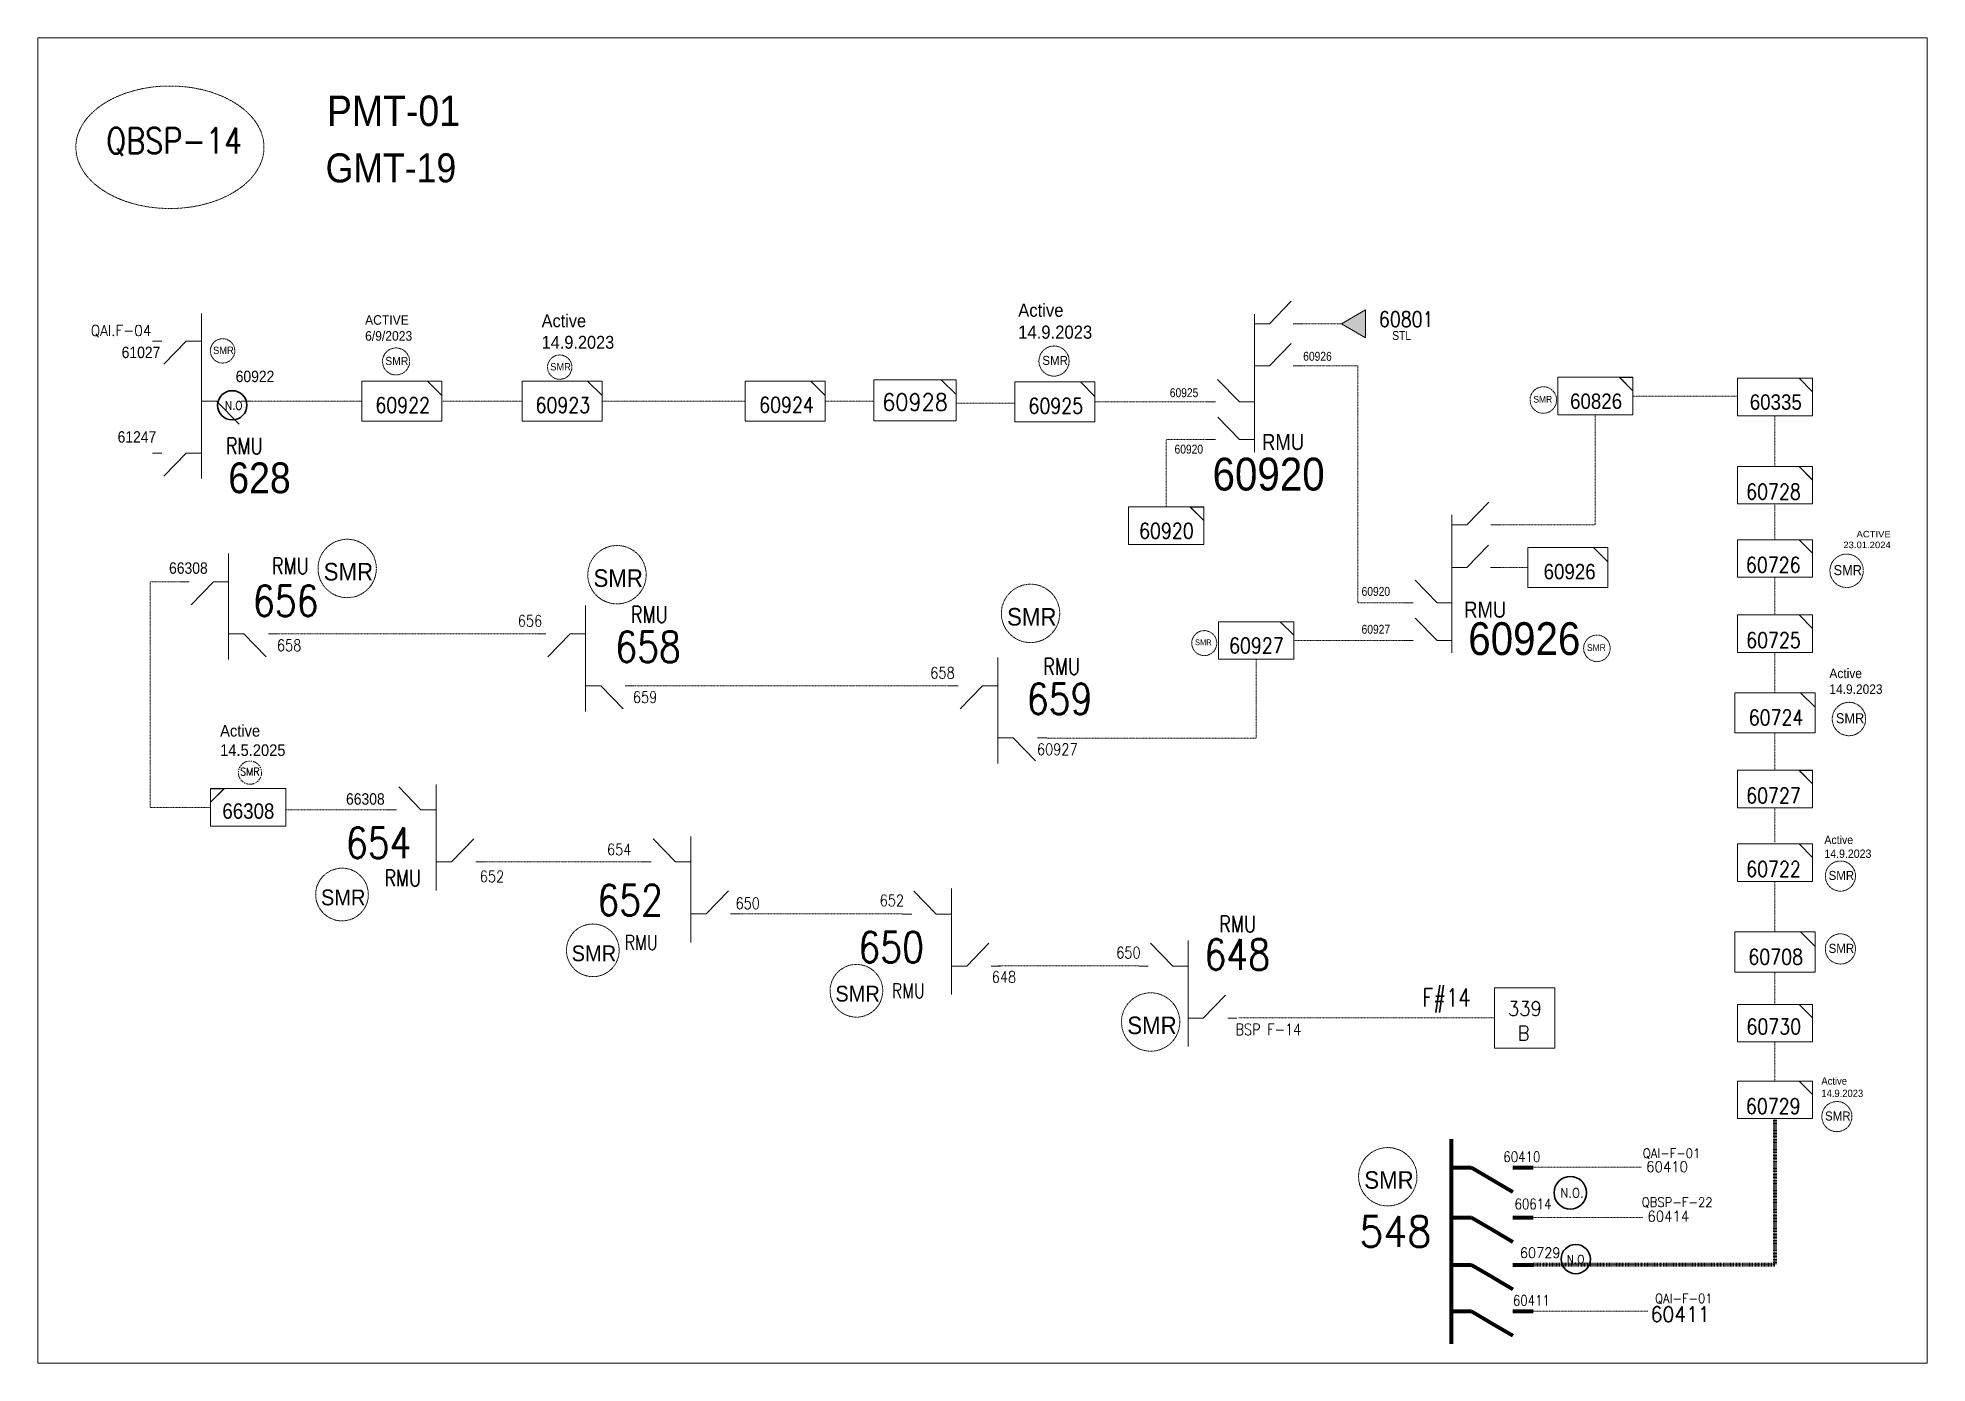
# Model space of a CAD drawing. Header units: metres. Extents: x 65984 to 144644, y -19036 to 23726.
# Drawn here: x 86700 to 88092, y -787 to 189 of the extents above; entities that cross this region are included whole.
import ezdxf
from ezdxf.enums import TextEntityAlignment as Align

# ---------------------------------------------------------------- set-up
doc = ezdxf.new("R2010")
doc.units = ezdxf.units.M
doc.header["$MEASUREMENT"] = 0
doc.linetypes.add('DGN Style 3', pattern=[0.013877, 0, -0.013877])
doc.linetypes.add('DGN Style 4', pattern=[1.6, 0.8, -0.4, 0, -0.4])
doc.layers.get('0').update_dxf_attribs({"color": 95, "lineweight": 40})
for name, color, linetype, lineweight in [('d_eos', 111, 'Continuous', 40), ('d_eos no', 121, 'Continuous', 40), ('d_switch', 95, 'Continuous', 40), ('d_tf', 1, 'Continuous', 40), ('d_tf no', 6, 'Continuous', 40), ('d_ug cable', 95, 'Continuous', 40), ('d_village name', 7, 'Continuous', 40), ('fedr no', 95, 'Continuous', 40), ('GRID STATION  04', 7, 'Continuous', 40), ('Level 37', 7, 'Continuous', 0), ('O H MAIN FEEDER', 4, 'Continuous', 100), ('SW N O', 114, 'Continuous', 30)]:
    doc.layers.add(name, color=color, linetype=linetype, lineweight=lineweight)
doc.styles.add('NASKHF', font='naskhf.shx', dxfattribs={"height": 8})
doc.styles.get("Standard").update_dxf_attribs({"font": 'txt.shx'})
doc.styles.add('Style-Arial', font='arial.ttf')
doc.styles.add('Style-ENGINEERING', font='ENGINEERING.shx')
doc.styles.add('Style-msdefault', font='msdefault.shx')
doc.styles.add('Style-simplex', font='simplex.shx')
doc.styles.add('Style-STANDARD', font='STANDARD.shx')

msp = doc.modelspace()

# ---------------------------------------------------------------- texts
at = {"color": 4, "insert": (88064.8, -186.6), "char_height": 4.772, "attachment_point": 9}
msp.add_mtext('\\FENGINEERING;\\H1x;\\W1.09375;ACTIVE\\P23.01.2024', dxfattribs=at)
at = {"layer": 'd_eos no', "color": 7, "linetype": 'Continuous', "lineweight": 13, "style": 'Style-Arial', "width": 0.88}
for s, height, p in [('PMT-01', 22.43, (86912.6, 146.9)), ('GMT-19', 21.36, (86911.6, 104.3)), ('60920', 24.17, (87565.1, -119.9))]:
    msp.add_text(s, height=height, dxfattribs=at).set_placement(p, align=Align.TOP_LEFT)
at = {"layer": 'd_eos no', "color": 2, "linetype": 'Continuous', "lineweight": 13, "style": 'Style-Arial', "width": 0.88}
msp.add_text('60926', height=24.17, dxfattribs=at).set_placement((87753.5, -241.1), align=Align.TOP_LEFT)
at = {"layer": 'd_switch', "color": 134, "linetype": 'Continuous', "lineweight": 13, "style": 'Style-ENGINEERING', "width": 0.857143}
for s, p in [('STL', (87697.5, -26.6)), ('60926', (87631.9, -41.9)), ('60925', (87533.6, -68.7)), ('60920', (87537.1, -110.3)), ('60920', (87674.9, -215.1)), ('60927', (87674.9, -243))]:
    msp.add_text(s, height=6.59, dxfattribs=at).set_placement(p, align=Align.TOP_LEFT)
at = {"layer": 'd_tf no', "color": 134, "linetype": 'Continuous', "lineweight": 13, "width": 0.909091}
for s, height, style, p in [('60801', 11.34, 'Style-STANDARD', (87707.8, -17.9)), ('60924', 11.34, 'Style-STANDARD', (87251.2, -81)), ('60928', 12.41, 'Style-simplex', (87345.9, -78.9)), ('60335', 11.34, 'Style-msdefault', (87980.1, -78.9)), ('60728', 11.34, 'Style-STANDARD', (87978.4, -144.9)), ('60920', 11.34, 'Style-STANDARD', (87531.1, -173.8)), ('60725', 11.34, 'Style-STANDARD', (87978.4, -254.3)), ('60727', 11.34, 'Style-STANDARD', (87978.4, -368.7)), ('60730', 11.34, 'Style-STANDARD', (87978.6, -539))]:
    msp.add_text(s, height=height, dxfattribs=dict(at, style=style)).set_placement(p, align=Align.MIDDLE_CENTER)
at = {"layer": 'd_tf no', "color": 1, "linetype": 'Continuous', "lineweight": 40, "style": 'Style-msdefault', "width": 0.945946}
for height, p in [(5.42, (86828.7, -38.1)), (6.02, (86955.6, -45.6)), (5.42, (87077.1, -50.2)), (6.69, (87439.7, -44.9)), (4.92, (87801.5, -74.4)), (12.94, (86910.2, -197.4)), (12.94, (87109, -202.1)), (7.43, (88022.7, -199)), (12.94, (87413.7, -230.6)), (4.2, (87552.2, -253.8)), (4.92, (87841, -257.3)), (7.43, (88024.4, -308.1)), (6.69, (88019, -424.3)), (11.65, (86908.2, -438)), (11.65, (87092.9, -479.2)), (6.69, (88019, -478)), (11.65, (87287.2, -508.9)), (12.94, (87502.3, -531.6)), (6.69, (88016.4, -601.5)), (12.94, (87676.9, -645.5))]:
    msp.add_text('SMR', height=height, dxfattribs=at).set_placement(p, align=Align.TOP_LEFT)
at = {"layer": 'd_tf no', "color": 131, "linetype": 'Continuous', "lineweight": 13, "style": 'Style-STANDARD', "width": 0.909091}
for s, p in [('60922', (86968.4, -81.1)), ('60923', (87086.4, -81.1)), ('60925', (87449.6, -81.7))]:
    msp.add_text(s, height=11.34, dxfattribs=at).set_placement(p, align=Align.MIDDLE_CENTER)
at = {"layer": 'd_tf no', "color": 2, "linetype": 'Continuous', "lineweight": 13, "width": 0.909091}
for s, style, p in [('60826', 'Style-msdefault', (87847.7, -78.3)), ('60927', 'Style-STANDARD', (87597.4, -258.3)), ('60708', 'Style-STANDARD', (87980, -487.6))]:
    msp.add_text(s, height=11.34, dxfattribs=dict(at, style=style)).set_placement(p, align=Align.MIDDLE_CENTER)
at = {"layer": 'd_tf no', "color": 121, "linetype": 'Continuous', "lineweight": 13, "width": 0.909091}
for s, style, p in [('60726', 'Style-STANDARD', (87978.2, -198.8)), ('60724', 'Style-STANDARD', (87980.3, -311.3)), ('66308', 'Style-msdefault', (86854.7, -380.2)), ('60722', 'Style-STANDARD', (87978.4, -422.9)), ('60729', 'Style-STANDARD', (87978.2, -597.6))]:
    msp.add_text(s, height=11.34, dxfattribs=dict(at, style=style)).set_placement(p, align=Align.MIDDLE_CENTER)
at = {"layer": 'd_tf no', "color": 134, "linetype": 'Continuous', "lineweight": 13, "style": 'Style-msdefault', "width": 0.909091}
msp.add_text('60926', height=11.34, rotation=0.0007, dxfattribs=at).set_placement((87828.2, -203.8), align=Align.MIDDLE_CENTER)
at = {"layer": 'd_tf no', "color": 1, "linetype": 'Continuous', "lineweight": 13, "ltscale": 1.260724, "style": 'Style-simplex', "width": 0.909091}
msp.add_text('SMR', height=5.68, dxfattribs=at).set_placement((86855.8, -351.1), align=Align.MIDDLE_CENTER)
at = {"layer": 'd_tf no', "color": 121, "linetype": 'Continuous', "lineweight": 40, "attachment_point": 1, "style": 'NASKHF'}
for s, insert, char_height in [('\\Fmsdefault;\\H1x;\\W0.945946;Active\\P14.9.2023', (87070.8, -14.3), 9.499), ('\\Fmsdefault;\\H1x;\\W0.945946;Active\\P14.9.2023', (87421.9, -6.4), 9.693), ('\\Fmsdefault;\\H1x;\\W0.945946;ACTIVE\\P6/9/2023', (86940.7, -14.9), 7.05), ('\\Fmsdefault;\\H1x;\\W0.945946;Active\\P14.9.2023', (88019.6, -275.3), 6.963), ('\\Fmsdefault;\\H1x;\\W0.945946;Active\\P14.5.2025', (86833.9, -316.8), 8.554), ('\\Fmsdefault;\\H1x;\\W0.945946;Active\\P14.9.2023', (88015.9, -398.3), 6.151), ('\\Fmsdefault;\\H1x;\\W0.945946;Active\\P14.9.2023', (88013.7, -576.3), 5.471)]:
    msp.add_mtext(s, dxfattribs=dict(at, insert=insert, char_height=char_height))
at = {"layer": 'fedr no', "color": 6, "linetype": 'Continuous', "lineweight": 13, "style": 'Style-STANDARD', "width": 0.909091}
msp.add_text('QBSP-14', height=18.82, dxfattribs=at).set_placement((86800, 113.6), align=Align.MIDDLE_CENTER)
at = {"layer": 'fedr no', "color": 6, "linetype": 'Continuous', "lineweight": 13, "insert": (86760.9, -26.6), "char_height": 8.04, "attachment_point": 5, "style": 'Style-STANDARD'}
msp.add_mtext('QAI.F-04', dxfattribs=at)
at = {"layer": 'GRID STATION  04', "color": 134, "linetype": 'Continuous', "lineweight": 13, "style": 'Style-STANDARD', "width": 0.866667}
msp.add_text('F#14', height=13.32, dxfattribs=at).set_placement((87737.4, -517.6), align=Align.MIDDLE_CENTER)
at = {"layer": 'GRID STATION  04', "color": 134, "linetype": 'Continuous', "lineweight": 13, "style": 'Style-STANDARD'}
for s, height, p in [('339', 10.65, (87795.2, -525.7)), ('B', 10.7, (87794.3, -543.8))]:
    msp.add_text(s, height=height, dxfattribs=at).set_placement(p, align=Align.MIDDLE_CENTER)
at = {"layer": 'Level 37', "color": 7, "linetype": 'Continuous', "lineweight": 13, "width": 0.909091}
for s, style, p in [('61027', 'Style-msdefault', (86775.6, -42.3)), ('60922', 'Style-msdefault', (86859.6, -60)), ('61247', 'Style-msdefault', (86772.6, -104.6)), ('66308', 'Style-msdefault', (86810.5, -201.2)), ('656', 'Style-STANDARD', (87062.2, -240.1)), ('658', 'Style-STANDARD', (86884.7, -258.1)), ('658', 'Style-STANDARD', (87366.1, -278.4)), ('659', 'Style-STANDARD', (87147, -296.3)), ('60927', 'Style-STANDARD', (87450.7, -334.7)), ('BSP F-14', 'Style-STANDARD', (87606.2, -541.1))]:
    msp.add_text(s, height=8.43, dxfattribs=dict(at, style=style)).set_placement(p, align=Align.MIDDLE_CENTER)
at = {"layer": 'Level 37', "color": 2, "linetype": 'Continuous', "lineweight": 13}
for s, height, style, width, p in [('RMU', 12.07, 'Style-STANDARD', 0.854701, (86851.7, -111.3)), ('628', 22.69, 'Style-msdefault', 0.909091, (86862.9, -134.7)), ('RMU', 12.07, 'Style-STANDARD', 0.854701, (86885.7, -199.6)), ('656', 22.69, 'Style-STANDARD', 0.909091, (86882.2, -225.4)), ('RMU', 12.07, 'Style-STANDARD', 0.854701, (87150.2, -235.4)), ('658', 22.69, 'Style-STANDARD', 0.909091, (87149.2, -259.2)), ('RMU', 12.07, 'Style-STANDARD', 0.854701, (87454, -273.7)), ('659', 22.69, 'Style-STANDARD', 0.909091, (87452.4, -297.6)), ('654', 22.69, 'Style-STANDARD', 0.909091, (86950.7, -403.6)), ('RMU', 12.07, 'Style-STANDARD', 0.854701, (86968.5, -429.5)), ('652', 22.69, 'Style-STANDARD', 0.909091, (87136, -445.8)), ('RMU', 12.07, 'Style-STANDARD', 0.854701, (87583.7, -463.5)), ('650', 22.69, 'Style-STANDARD', 0.909091, (87328.3, -480.5)), ('648', 22.69, 'Style-STANDARD', 0.909091, (87583.3, -485.9))]:
    msp.add_text(s, height=height, dxfattribs=dict(at, style=style, width=width)).set_placement(p, align=Align.MIDDLE_CENTER)
at = {"layer": 'Level 37', "color": 7, "linetype": 'Continuous', "lineweight": 13, "style": 'Style-msdefault', "width": 0.86}
msp.add_text('RMU', height=11.84, rotation=0.0004, dxfattribs=at).set_placement((87632.6, -102.4), align=Align.TOP_RIGHT)
at = {"layer": 'Level 37', "color": 2, "linetype": 'Continuous', "lineweight": 13, "style": 'Style-msdefault', "width": 0.86}
msp.add_text('RMU', height=11.84, rotation=0.0004, dxfattribs=at).set_placement((87781.5, -225.9), align=Align.TOP_RIGHT)
at = {"layer": 'Level 37', "color": 7, "linetype": 'Continuous', "lineweight": 13, "width": 0.909091}
for s, style, p in [('66308', 'Style-msdefault', (86940.9, -371.3)), ('654', 'Style-STANDARD', (87127.9, -408.5)), ('652', 'Style-STANDARD', (87034.2, -428.4)), ('650', 'Style-STANDARD', (87222.6, -448.2)), ('652', 'Style-STANDARD', (87328.8, -446.1)), ('650', 'Style-STANDARD', (87503.1, -484.5)), ('648', 'Style-STANDARD', (87411.4, -502.4))]:
    msp.add_text(s, height=8.43, rotation=360, dxfattribs=dict(at, style=style)).set_placement(p, align=Align.MIDDLE_CENTER)
at = {"layer": 'Level 37', "color": 2, "linetype": 'Continuous', "lineweight": 13, "ltscale": 0.9, "style": 'Style-STANDARD', "width": 0.854701}
for p in [(87144.1, -477.1), (87340.9, -512.6)]:
    msp.add_text('RMU', height=10.86, dxfattribs=at).set_placement(p, align=Align.MIDDLE_CENTER)
at = {"layer": 'Level 37', "color": 7, "linetype": 'Continuous', "lineweight": 53, "width": 0.909091}
for s, style, p in [('60410', 'Style-STANDARD', (87793, -634.9)), ('60614', 'Style-STANDARD', (87801.2, -669.7)), ('60729', 'Style-simplex', (87806.5, -705.6)), ('60411', 'Style-STANDARD', (87800, -740.7))]:
    msp.add_text(s, height=7.67, rotation=360, dxfattribs=dict(at, style=style)).set_placement(p, align=Align.MIDDLE_CENTER)
at = {"layer": 'Level 37', "color": 6, "linetype": 'Continuous', "lineweight": 53, "style": 'Style-simplex', "width": 0.909091}
for s, p in [('QAI-F-01', (87903.3, -632.3)), ('QBSP-F-22', (87907.4, -668.3)), ('QAI-F-01', (87912.3, -739.2))]:
    msp.add_text(s, height=6.9, rotation=360, dxfattribs=at).set_placement(p, align=Align.MIDDLE_CENTER)
at = {"layer": 'Level 37', "color": 2, "linetype": 'Continuous', "lineweight": 53, "ltscale": 1.050596, "style": 'Style-simplex', "width": 0.909091}
for s, p in [('60410', (87900, -642.2)), ('60414', (87900.9, -678.7))]:
    msp.add_text(s, height=7.91, rotation=360, dxfattribs=at).set_placement(p, align=Align.MIDDLE_CENTER)
at = {"layer": 'Level 37', "color": 2, "linetype": 'Continuous', "lineweight": 120, "style": 'Style-simplex', "width": 0.909091}
msp.add_text('548', height=22.69, dxfattribs=at).set_placement((87673.3, -678.6), align=Align.TOP_LEFT)
at = {"layer": 'Level 37', "color": 2, "linetype": 'Continuous', "lineweight": 53, "ltscale": 1.306342, "style": 'Style-simplex', "width": 0.909091}
msp.add_text('60411', height=11.2, rotation=360, dxfattribs=at).set_placement((87909.7, -750.9), align=Align.MIDDLE_CENTER)

# ---------------------------------------------------------------- blocks, each defined once
blk = doc.blocks.new('*U1292')
at = {"layer": 'd_eos', "color": 2, "linetype": 'Continuous', "lineweight": 13, "ltscale": 1.243946}
for p, q in [((-0.01, -16.17), (-0.01, 16.15)), ((-12.1, 7.43), (-14.92, 7.43)), ((-4.66, 7.43), (-11.45, 0.43)), ((-0.01, 7.43), (-4.66, 7.43)), ((-0.01, -8.42), (4.64, -8.42)), ((4.64, -8.42), (11.44, -15.43)), ((12.09, -8.42), (14.91, -8.42))]:
    blk.add_line(p, q, dxfattribs=at)
blk = doc.blocks.new('TRANS_2_2')
at = {"color": 0, "linetype": 'Continuous', "lineweight": -2, "ltscale": 500, "flags": 128}
blk.add_lwpolyline([(8668600, 4991700), (8668600, -5008300), (9500, -8300)], close=True, dxfattribs=at)
at = {"color": 0, "linetype": 'Continuous', "lineweight": -2, "ltscale": 500}
blk.add_solid([(8668600, 4991700), (8668600, -5008300), (9500, -8300)], dxfattribs=at)
blk = doc.blocks.new('TF_1_3')
at = {"layer": 'd_village name', "color": 0, "linetype": 'Continuous', "lineweight": -2, "ltscale": 500}
blk.add_line((3150, 2475), (4950, 675), dxfattribs=at)
blk.add_3dface([(-5050, 2475), (4950, 2475), (4950, -2525), (-5050, -2525)], dxfattribs=at)
blk = doc.blocks.new('*U171')
at = {"color": 0, "linetype": 'Continuous', "lineweight": -2, "ltscale": 500}
for p, q in [((-10660, 2965), (-10660, 5931)), ((1553, 2966), (1553, 5932)), ((13070, 2966), (13070, 5932)), ((24429, 2966), (24429, 5932)), ((-10660, -2968), (-4727, 2965)), ((4520, 0), (7486, 2966)), ((16037, 0), (19003, 2966)), ((27396, 0), (30362, 2966)), ((1553, -2967), (4520, 0)), ((13070, -2967), (16037, 0)), ((24430, -2967), (27396, 0)), ((-10660, -5934), (-10660, -2968)), ((1554, -5933), (1553, -2967)), ((13071, -5933), (13070, -2967)), ((24430, -5933), (24430, -2967)), ((-17532, -5934), (32389, -5932))]:
    blk.add_line(p, q, dxfattribs=at)
blk = doc.blocks.new('*U1443')
at = {"layer": 'SW N O', "color": 3, "ltscale": 0.426762}
blk.add_circle((0, 0), 16.8, dxfattribs=at)
at = {"layer": 'SW N O', "color": 3, "style": 'Style-STANDARD'}
blk.add_text('N.O.', height=9.6, dxfattribs=at).set_placement((1.7, -0.2), align=Align.MIDDLE_CENTER)
blk = doc.blocks.new('*U3146')
at = {"color": 2, "linetype": 'Continuous', "lineweight": 13, "extrusion": (0, 0, -1), "flags": 128}
blk.add_lwpolyline([(-18.3, 14.3), (-28.6, 14.3), (-28.6, 4)], close=True, dxfattribs=at)
at = {"color": 2, "linetype": 'Continuous', "lineweight": 13, "ltscale": 1.416014, "extrusion": (0, 0, -1), "xscale": 0.005720000000000003, "yscale": -0.005720000000000003, "zscale": 0.006084002084081082, "rotation": 180}
blk.add_blockref('TF_1_3', (-0.3, 0.2), dxfattribs=at)
blk = doc.blocks.new('*U3147')
at = {"color": 134, "linetype": 'Continuous', "lineweight": 13, "flags": 128}
blk.add_lwpolyline([(18.3, 14.3), (28.6, 14.3), (28.6, 4)], close=True, dxfattribs=at)
at = {"color": 134, "linetype": 'Continuous', "lineweight": 13, "ltscale": 0.795985, "xscale": 0.005720000000000003, "yscale": 0.005720000000000003, "zscale": 0.0003802501302550676}
blk.add_blockref('TF_1_3', (0.3, 0.2), dxfattribs=at)
blk = doc.blocks.new('*U3148')
at = {"color": 2, "linetype": 'Continuous', "lineweight": 13, "flags": 128}
blk.add_lwpolyline([(18.3, 14.3), (28.6, 14.3), (28.6, 4)], close=True, dxfattribs=at)
at = {"color": 2, "linetype": 'Continuous', "lineweight": 13, "ltscale": 0.795985, "xscale": 0.005720000000000003, "yscale": 0.005720000000000003, "zscale": 0.0003802501302550676}
blk.add_blockref('TF_1_3', (0.3, 0.2), dxfattribs=at)
blk = doc.blocks.new('*U4111')
at = {"layer": 'SW N O', "color": 3, "ltscale": 0.426762}
blk.add_circle((0, 0), 16.8, dxfattribs=at)
at = {"layer": 'SW N O', "color": 3, "style": 'Style-STANDARD'}
blk.add_text('N.O', height=9.6, dxfattribs=at).set_placement((1.7, -0.2), align=Align.MIDDLE_CENTER)
blk = doc.blocks.new('*U4269')
at = {"layer": 'SW N O', "color": 3, "ltscale": 0.426762}
blk.add_circle((0, 0), 16.8, dxfattribs=at)
at = {"layer": 'SW N O', "color": 3, "style": 'Style-STANDARD'}
blk.add_text('N.O.', height=9.6, dxfattribs=at).set_placement((1.7, -0.2), align=Align.MIDDLE_CENTER)

# ---------------------------------------------------------------- linework, layer by layer
at = {"color": 7, "linetype": 'DGN Style 3', "lineweight": 13}
for p, q in [((87625.9, -21.3), (87625.9, -21.3)), ((87881.2, -642.6), (87792.5, -642.6)), ((87882.2, -679.6), (87793.5, -679.6)), ((87885.9, -748.7), (87797.1, -748.7))]:
    msp.add_line(p, q, dxfattribs=at)
at = {"color": 134, "linetype": 'DGN Style 3', "lineweight": 13}
for p, q in [((87629.6, -21.3), (87660, -21.3)), ((86997.3, -78.2), (87056.3, -78.2)), ((87115.3, -78.2), (87220.8, -78.2)), ((87279.8, -78.2), (87315.3, -78.2)), ((87419.5, -79.8), (87376.1, -79.8)), ((87979.5, -154.1), (87979.5, -180.3)), ((87979.5, -208.1), (87979.5, -235.8)), ((86876.3, -249.7), (87068.8, -249.7)), ((87979.5, -263.5), (87979.5, -293)), ((87979.5, -322.5), (87979.5, -350.2)), ((87979.5, -377.9), (87979.5, -403.1)), ((87144.7, -417.7), (87029.2, -417.7)), ((87979.5, -432.1), (87979.5, -469.3)), ((87336.7, -456), (87213.9, -456)), ((87511.1, -494.3), (87407.1, -494.3)), ((87979.5, -522.6), (87979.5, -498.8)), ((87772.8, -532.6), (87584.5, -532.6)), ((87979.5, -579.1), (87979.5, -550.3))]:
    msp.add_line(p, q, dxfattribs=at)
at = {"color": 2, "linetype": 'DGN Style 3', "lineweight": 13}
for p, q in [((87771.5, -169.2), (87771.5, -169.2)), ((87776.7, -200.9), (87797.4, -200.9))]:
    msp.add_line(p, q, dxfattribs=at)
at = {"color": 134, "linetype": 'DGN Style 3', "lineweight": 13, "flags": 128}
for points in [[(87629.9, -52.3), (87672.1, -52.3), (87672.1, -226.8)], [(86856.2, -78.2), (86938.3, -78.2)], [(87478.5, -78.8), (87560.6, -78.8)], [(87951.8, -74.6), (87874.8, -74.6)], [(87847.1, -88.4), (87847.1, -169.3), (87776.8, -169.3)], [(87979.5, -89), (87979.5, -126.4)], [(87560.6, -106.6), (87560.6, -106.6), (87530.9, -106.6), (87530.9, -156.2)], [(86826.9, -377.6), (86782.4, -377.6), (86782.4, -211.4), (86806.9, -211.4)], [(87706.2, -226.8), (87672.1, -226.8)], [(87624.9, -254.6), (87706.2, -254.6)], [(87597.2, -268.4), (87597.2, -326.4), (87442.9, -326.4)], [(87139.2, -288), (87304.5, -288), (87304.5, -288), (87373.8, -288), (87373.8, -288)], [(86957.2, -379.4), (86882.3, -379.4)]]:
    msp.add_lwpolyline(points, dxfattribs=at)
at = {"color": 134, "linetype": 'DGN Style 3', "lineweight": 140, "flags": 128}
msp.add_lwpolyline([(87979.5, -606.8), (87979.5, -714.4), (87801.3, -714.4)], dxfattribs=at)
at = {"layer": 'd_eos', "color": 2, "linetype": 'Continuous', "lineweight": 13, "ltscale": 1.542679}
for p, q in [((86820.1, -135.2), (86820.1, -13.6)), ((86790.9, -34), (86784, -34)), ((86808.9, -34), (86792.4, -50.9)), ((86820.1, -34), (86808.9, -34)), ((86820.1, -78.2), (86831.3, -78.2)), ((86831.3, -78.2), (86847.8, -95.1)), ((86849.3, -78.2), (86856.2, -78.2)), ((86790.9, -116.5), (86784, -116.5)), ((86808.9, -116.5), (86792.4, -133.4)), ((86820.1, -116.5), (86808.9, -116.5))]:
    msp.add_line(p, q, dxfattribs=at)
at = {"layer": 'd_eos', "color": 7, "linetype": 'Continuous', "lineweight": 13, "ltscale": 1.511826}
for p, q in [((87607, -21.3), (87623.1, -4.7)), ((87596, -14.1), (87596, -115.7)), ((87596, -21.3), (87607, -21.3)), ((87624.6, -21.3), (87631.3, -21.3)), ((87607, -52.3), (87623.1, -35.7)), ((87596, -52.3), (87607, -52.3)), ((87624.6, -52.3), (87631.3, -52.3)), ((87584.9, -78.8), (87568.8, -62.2)), ((87567.3, -78.8), (87560.6, -78.8)), ((87596, -78.8), (87584.9, -78.8)), ((87584.9, -106.6), (87568.9, -90)), ((87567.3, -106.6), (87560.6, -106.6)), ((87596, -106.6), (87584.9, -106.6))]:
    msp.add_line(p, q, dxfattribs=at)
at = {"layer": 'd_eos', "color": 2, "linetype": 'Continuous', "lineweight": 13, "ltscale": 1.511826}
for p, q in [((87752.5, -169.3), (87768.6, -152.7)), ((87741.5, -162), (87741.5, -263.7)), ((87741.5, -169.3), (87752.5, -169.3)), ((87770.1, -169.3), (87776.8, -169.3)), ((87752.4, -200.9), (87768.5, -184.3)), ((87741.4, -200.9), (87752.4, -200.9)), ((87770, -200.9), (87776.7, -200.9)), ((87730.5, -226.8), (87714.4, -210.2)), ((87712.9, -226.8), (87706.2, -226.8)), ((87741.5, -226.8), (87730.5, -226.8)), ((87730.5, -254.6), (87714.4, -238)), ((87712.9, -254.6), (87706.2, -254.6)), ((87741.5, -254.6), (87730.5, -254.6))]:
    msp.add_line(p, q, dxfattribs=at)
at = {"layer": 'd_ug cable', "color": 2, "linetype": 'DGN Style 3', "lineweight": 13}
for centre, radius in [((86835.7, -41.2), 8.97), ((86963.5, -49), 9.97), ((87448.3, -48.7), 11.1), ((87084.1, -53.2), 8.97), ((87808.8, -77.4), 9.77), ((86927.5, -201.5), 21.5), ((87126.3, -206.1), 21.5), ((88032.3, -203.2), 12.3), ((87431, -234.6), 21.5), ((87559, -256.5), 9.2), ((87848.3, -260.3), 9.77), ((88034, -312.4), 12.3), ((88027.7, -428.1), 11.1), ((86923.7, -441.7), 19.4), ((87108.5, -482.8), 19.4), ((88027.7, -481.8), 11.1), ((87302.7, -512.6), 19.4), ((87519.5, -535.6), 21.5), ((88025.1, -605.3), 11.1), ((87694.2, -649.6), 21.5)]:
    msp.add_circle(centre, radius, dxfattribs=at)
at = {"layer": 'd_ug cable', "color": 2, "linetype": 'DGN Style 4', "lineweight": 13}
msp.add_circle((86855.9, -351.9), 8.54, dxfattribs=at)
at = {"layer": 'fedr no', "color": 82, "linetype": 'DGN Style 3', "lineweight": 13, "true_color": 0x1dc70e}
msp.add_ellipse((86796.9, 108.8), major_axis=(69.3, 0), ratio=0.651175, dxfattribs=at)
at = {"layer": 'GRID STATION  04', "color": 134, "linetype": 'Continuous', "lineweight": 13, "ltscale": 1.423272, "flags": 128}
msp.add_lwpolyline([(87817.2, -510.4), (87772.8, -510.4), (87772.8, -554.8), (87817.2, -554.8)], close=True, dxfattribs=at)
at = {"layer": 'O H MAIN FEEDER', "color": 140, "lineweight": 13, "ltscale": 0.498271, "flags": 128}
msp.add_lwpolyline([(86699.5, 189.4), (88091.7, 189.4), (88091.7, -787), (86699.5, -787)], close=True, dxfattribs=at)

# ---------------------------------------------------------------- block references
at = {"color": 2, "linetype": 'Continuous', "lineweight": 13, "ltscale": 1.47484, "xscale": 0.005899358435421513, "yscale": 0.005899358435421513, "zscale": 0.005899358435421513}
for p in [(86968.1, -78), (87086.1, -78), (87979.8, -307.6), (87979.8, -483.9)]:
    msp.add_blockref('TF_1_3', p, dxfattribs=at)
at = {"color": 134, "linetype": 'Continuous', "lineweight": 13, "ltscale": 0.829053, "xscale": 0.005895487434936469, "yscale": 0.005895487434936469, "zscale": 0.0003684679646835293}
msp.add_blockref('TF_1_3', (87250.6, -78), dxfattribs=at)
at = {"color": 134, "linetype": 'Continuous', "lineweight": 13, "ltscale": 0.816629, "xscale": 0.006066220082756687, "yscale": 0.006066220082756687, "zscale": 0.0003316211682151764}
msp.add_blockref('TF_1_3', (87346.1, -77.5), dxfattribs=at)
at = {"color": 2, "linetype": 'Continuous', "lineweight": 13, "ltscale": 0.829053, "xscale": 0.005895487434936469, "yscale": 0.005895487434936469, "zscale": 0.0003684679646835293}
msp.add_blockref('TF_1_3', (87449.3, -78.7), dxfattribs=at)
at = {"color": 2, "linetype": 'Continuous', "lineweight": 13, "xscale": 0.9690146968164483, "yscale": 0.9690146968164483, "zscale": 0.9690146968164483}
for p in [(87847.1, -74.6), (87979.5, -194.2), (87597.2, -254.6), (87979.5, -418.3), (87979.5, -593)]:
    msp.add_blockref('*U3148', p, dxfattribs=at)
at = {"color": 134, "linetype": 'Continuous', "lineweight": 13, "xscale": 0.9690146968164483, "yscale": 0.9690146968164483, "zscale": 0.9690146968164483}
for p in [(87979.5, -75.2), (87979.5, -140.2), (87530.9, -170.1), (87979.5, -249.6), (87979.5, -364.1), (87979.5, -536.5)]:
    msp.add_blockref('*U3147', p, dxfattribs=at)
at = {"color": 134, "linetype": 'Continuous', "lineweight": 13, "ltscale": 0.829053, "xscale": 0.005895487434936469, "yscale": 0.005895487434936469, "zscale": 0.0003684679646835293, "rotation": 0.0006653465783305479}
msp.add_blockref('TF_1_3', (87827.2, -200.7), dxfattribs=at)
at = {"color": 2, "linetype": 'Continuous', "lineweight": 13, "extrusion": (0, 0, -1), "xscale": 0.9696509557183269, "yscale": 0.9696509557183269, "zscale": 0.9696509557183269}
msp.add_blockref('*U3146', (-86854.6, -377.6), dxfattribs=at)
at = {"layer": 'd_eos', "color": 2, "linetype": 'Continuous', "lineweight": 13, "ltscale": 1.542679, "xscale": 2.416700000000001, "yscale": 2.416700000000001, "zscale": 2.416700000000001}
for p in [(86840.2, -229.4), (87103.1, -267.7), (87406.9, -306)]:
    msp.add_blockref('*U1292', p, dxfattribs=at)
at = {"layer": 'd_eos', "color": 2, "linetype": 'Continuous', "lineweight": 13, "ltscale": 1.542679, "xscale": 2.416700000000001, "yscale": 2.416700000000001, "zscale": 2.416700000000001, "rotation": 180}
for p in [(86993.1, -399.7), (87180.7, -438), (87372.7, -476.4), (87547, -514.7)]:
    msp.add_blockref('*U1292', p, dxfattribs=at)
at = {"layer": 'd_eos', "color": 2, "linetype": 'Continuous', "lineweight": 211, "ltscale": 1.625238, "xscale": 0.003020481457366817, "yscale": 0.005104613662949921, "zscale": 0.002062712739657978, "rotation": 269.9999999999995}
msp.add_blockref('*U171', (87771.1, -674.9), dxfattribs=at)
at = {"layer": 'd_tf', "color": 134, "linetype": 'Continuous', "lineweight": 13, "ltscale": 1.031356, "xscale": 2.06271273965787e-06, "yscale": 2.06271273965787e-06, "zscale": 2.06271273965787e-06, "rotation": 359.9999999999999}
msp.add_blockref('TRANS_2_2', (87660, -21.3), dxfattribs=at)
at = {"layer": 'SW N O', "color": 3}
for name, p, xscale, yscale, zscale in [('*U4111', (86842.8, -81.3), 0.6417849352882226, 0.6417849352882226, 0.6417849352882226), ('*U1443', (87828.7, -661.4), 0.7130943725424694, 0.7130943725424694, 0.7130943725424694), ('*U4269', (87832.7, -710.3), 0.6417849352882226, 0.6417849352882226, 0.6417849352882226)]:
    msp.add_blockref(name, p, dxfattribs=dict(at, xscale=xscale, yscale=yscale, zscale=zscale))

msp.set_redraw_order([(e.dxf.handle, doc.entitydb.next_handle()) for e in msp.query("TEXT MTEXT ATTDEF DIMENSION ARC_DIMENSION")])  # texts and dimensions are drawn at this point

doc.saveas('drawing.dxf')
